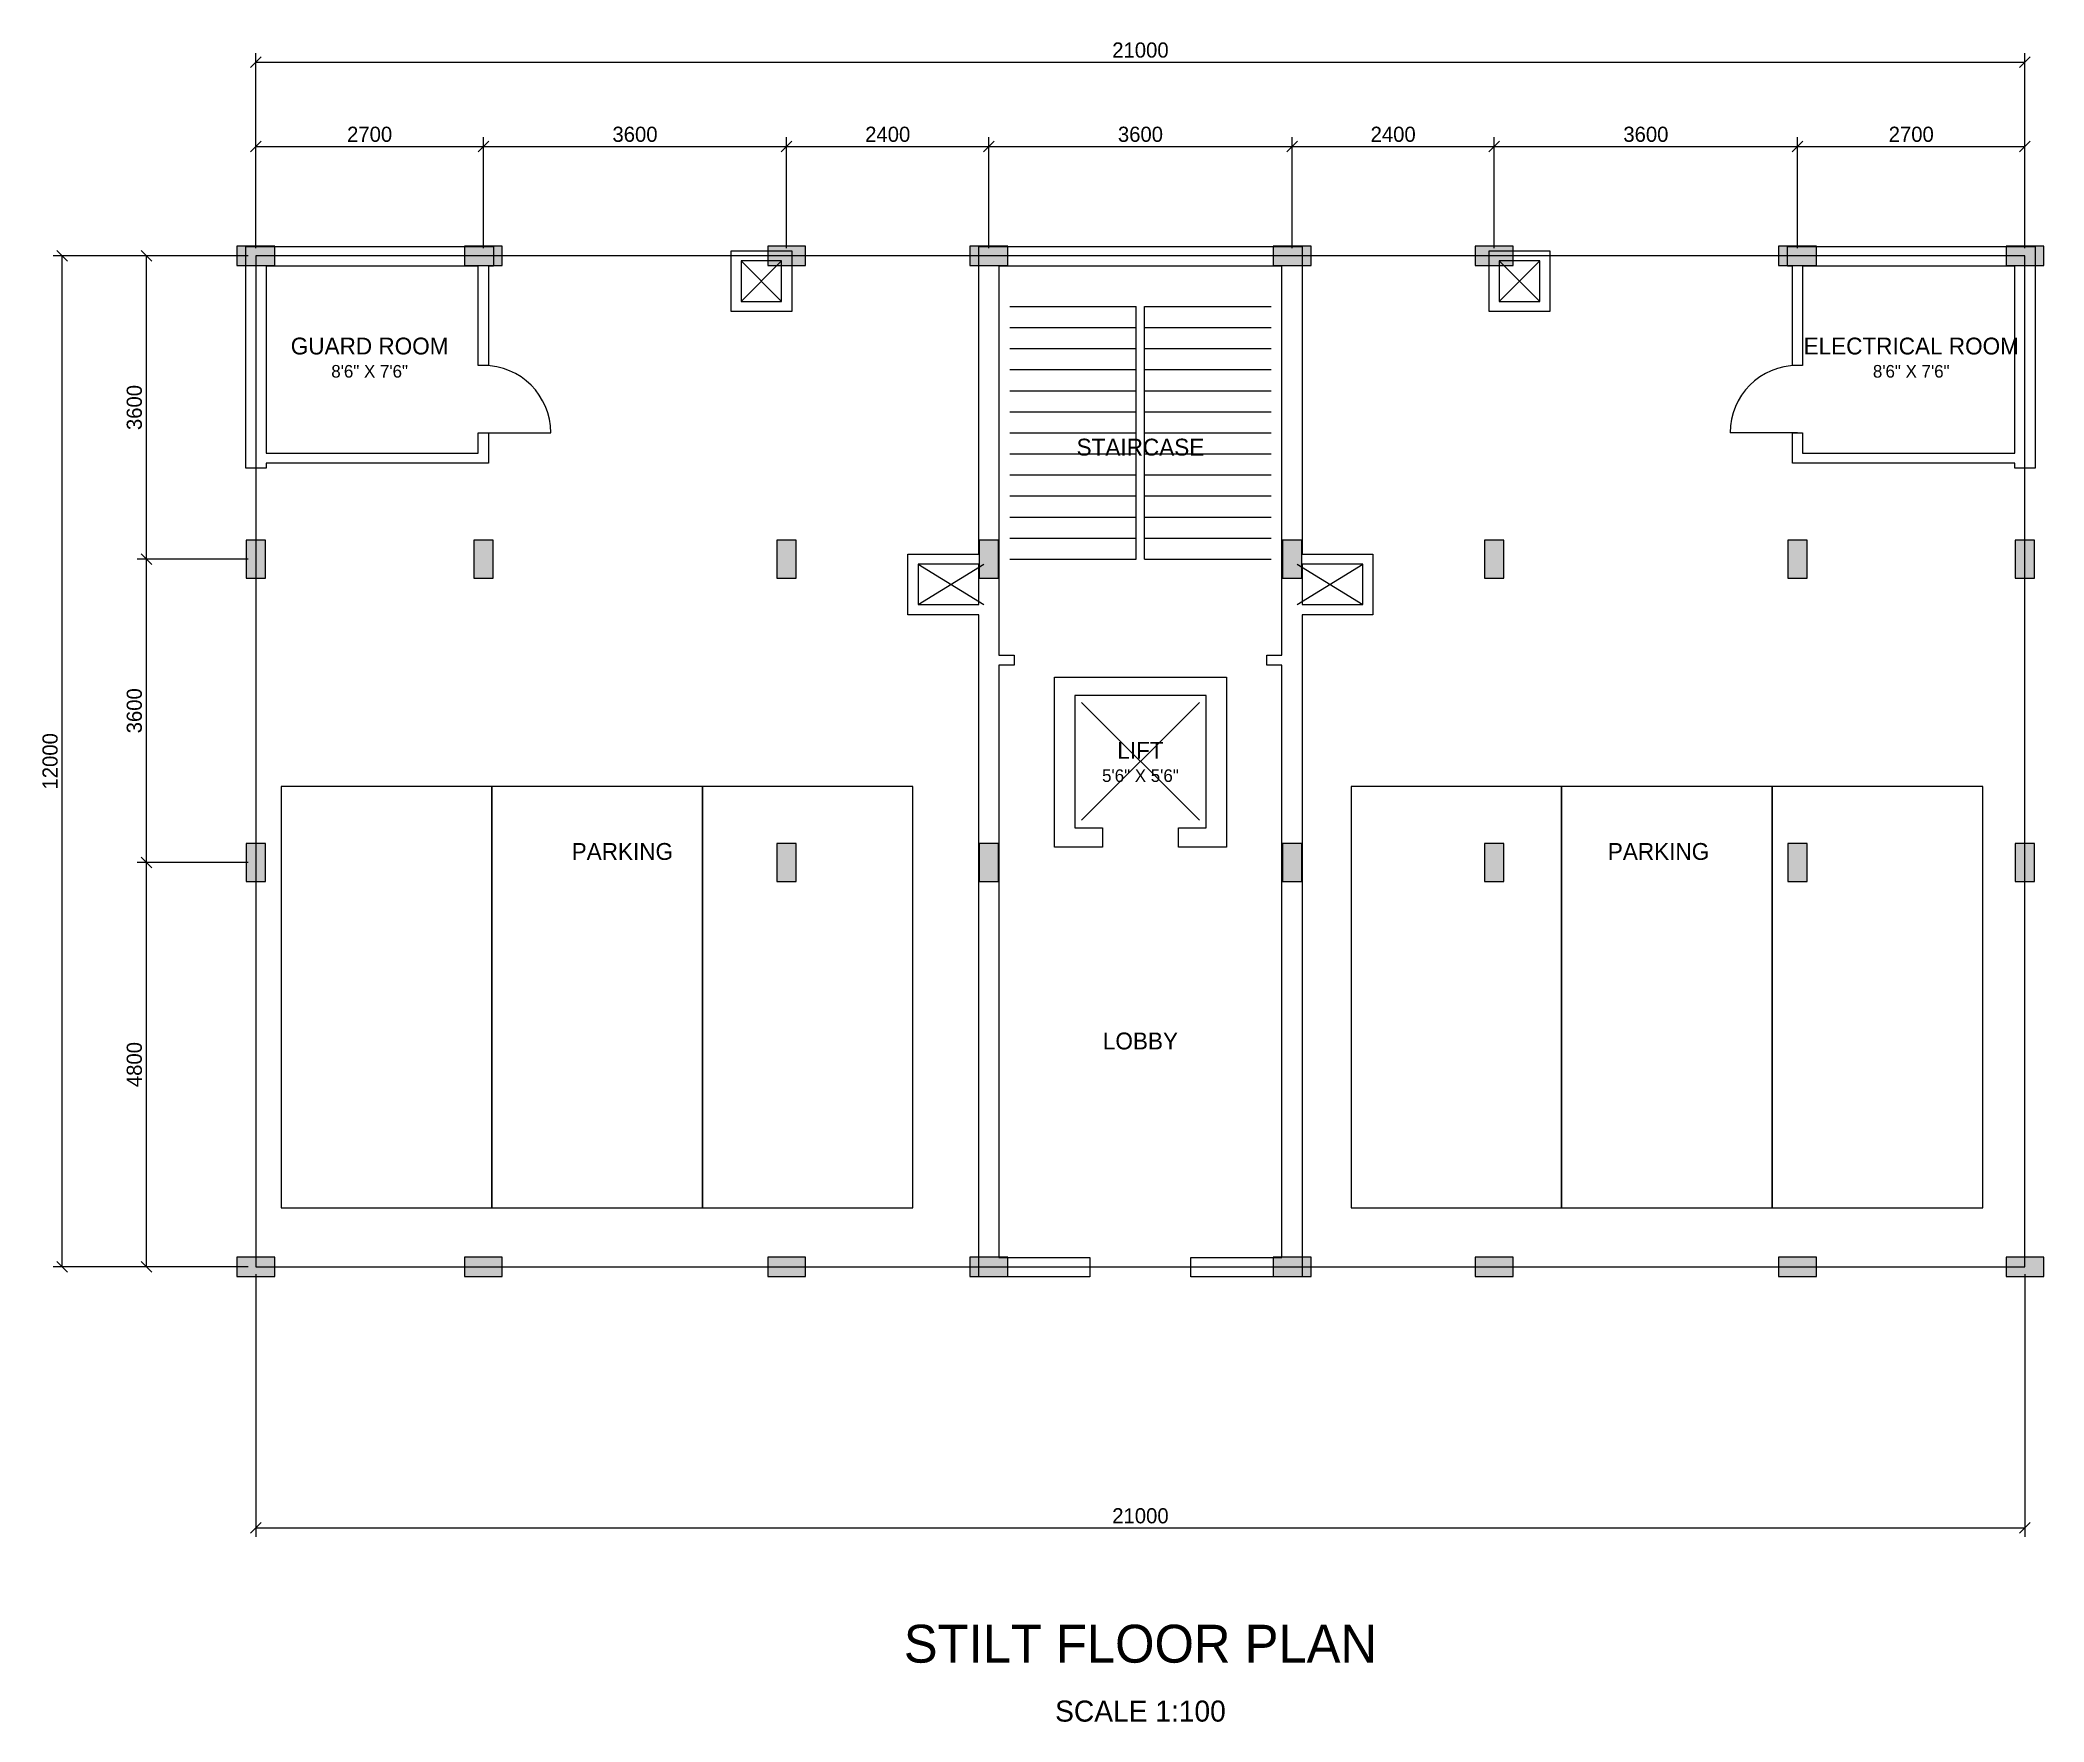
# Model space of a CAD drawing. Extents: x -2562 to 144000, y -6000 to 14562.
# Drawn here: x -2562 to 21225, y -5404 to 14562 of the extents above; entities that cross this region are included whole.
import ezdxf
from ezdxf.enums import TextEntityAlignment as Align

# ---------------------------------------------------------------- set-up
doc = ezdxf.new("R2010")
doc.units = 0
doc.layers.get('0').update_dxf_attribs({"linetype": 'CONTINUOUS'})
for name, color, linetype in [('A-ANNO-ROOM', 2, 'CONTINUOUS'), ('A-ANNO-TTLB', 7, 'CONTINUOUS'), ('A-DIMS', 6, 'CONTINUOUS'), ('A-DOOR', 3, 'CONTINUOUS'), ('A-LIFT', 8, 'CONTINUOUS'), ('A-PRKG', 8, 'CONTINUOUS'), ('A-SLAB-ABOVE', 8, 'CONTINUOUS'), ('A-STRS', 8, 'CONTINUOUS'), ('A-WALL', 7, 'CONTINUOUS'), ('P-DUCT', 5, 'CONTINUOUS'), ('S-COLS', 1, 'CONTINUOUS')]:
    doc.layers.add(name, color=color, linetype=linetype)
doc.dimstyles.get("Standard").update_dxf_attribs({"dimtxt": 2.5, "dimasz": 2.5, "dimexe": 1.25, "dimexo": 0.625, "dimtad": 1, "dimcen": 2.5, "dimazin": 3, "dimtfac": 1, "dimtmove": 0, "dimatfit": 3})

# ---------------------------------------------------------------- blocks, each defined once
blk = doc.blocks.new('*D1')
for p, q in [((-63.6396, 13236.3604), (63.6396, 13363.6396)), ((0, 12090), (0, 13408)), ((2636.3604, 13236.3604), (2763.6396, 13363.6396)), ((2700, 12090), (2700, 13408)), ((0, 13300), (2700, 13300))]:
    blk.add_line(p, q)
blk.add_text('2700', height=180).set_placement((1350, 13444), align=Align.MIDDLE)
blk = doc.blocks.new('*D2')
for p, q in [((2636.3604, 13236.3604), (2763.6396, 13363.6396)), ((2700, 12090), (2700, 13408)), ((6236.3604, 13236.3604), (6363.6396, 13363.6396)), ((6300, 12090), (6300, 13408)), ((2700, 13300), (6300, 13300))]:
    blk.add_line(p, q)
blk.add_text('3600', height=180).set_placement((4500, 13444), align=Align.MIDDLE)
blk = doc.blocks.new('*D3')
for p, q in [((6236.3604, 13236.3604), (6363.6396, 13363.6396)), ((6300, 12090), (6300, 13408)), ((8636.3604, 13236.3604), (8763.6396, 13363.6396)), ((8700, 12090), (8700, 13408)), ((6300, 13300), (8700, 13300))]:
    blk.add_line(p, q)
blk.add_text('2400', height=180).set_placement((7500, 13444), align=Align.MIDDLE)
blk = doc.blocks.new('*D4')
for p, q in [((8636.3604, 13236.3604), (8763.6396, 13363.6396)), ((8700, 12090), (8700, 13408)), ((12236.3604, 13236.3604), (12363.6396, 13363.6396)), ((12300, 12090), (12300, 13408)), ((8700, 13300), (12300, 13300))]:
    blk.add_line(p, q)
blk.add_text('3600', height=180).set_placement((10500, 13444), align=Align.MIDDLE)
blk = doc.blocks.new('*D5')
for p, q in [((12236.3604, 13236.3604), (12363.6396, 13363.6396)), ((12300, 12090), (12300, 13408)), ((14636.3604, 13236.3604), (14763.6396, 13363.6396)), ((14700, 12090), (14700, 13408)), ((12300, 13300), (14700, 13300))]:
    blk.add_line(p, q)
blk.add_text('2400', height=180).set_placement((13500, 13444), align=Align.MIDDLE)
blk = doc.blocks.new('*D6')
for p, q in [((14636.3604, 13236.3604), (14763.6396, 13363.6396)), ((14700, 12090), (14700, 13408)), ((18236.3604, 13236.3604), (18363.6396, 13363.6396)), ((18300, 12090), (18300, 13408)), ((14700, 13300), (18300, 13300))]:
    blk.add_line(p, q)
blk.add_text('3600', height=180).set_placement((16500, 13444), align=Align.MIDDLE)
blk = doc.blocks.new('*D7')
for p, q in [((18236.3604, 13236.3604), (18363.6396, 13363.6396)), ((18300, 12090), (18300, 13408)), ((20936.3604, 13236.3604), (21063.6396, 13363.6396)), ((21000, 12090), (21000, 13408)), ((18300, 13300), (21000, 13300))]:
    blk.add_line(p, q)
blk.add_text('2700', height=180).set_placement((19650, 13444), align=Align.MIDDLE)
blk = doc.blocks.new('*D8')
for p, q in [((-63.6396, 14236.3604), (63.6396, 14363.6396)), ((0, 12090), (0, 14408)), ((0, 14300), (21000, 14300)), ((20936.3604, 14236.3604), (21063.6396, 14363.6396)), ((21000, 12090), (21000, 14408))]:
    blk.add_line(p, q)
blk.add_text('21000', height=180).set_placement((10500, 14444), align=Align.MIDDLE)
blk = doc.blocks.new('*D9')
for p, q in [((-90, 4800), (-1408, 4800)), ((-1236.3604, 4736.3604), (-1363.6396, 4863.6396)), ((-1300, 0), (-1300, 4800)), ((-90, 0), (-1408, 0)), ((-1236.3604, -63.6396), (-1363.6396, 63.6396))]:
    blk.add_line(p, q)
blk.add_text('4800', height=180, rotation=90).set_placement((-1444, 2400), align=Align.MIDDLE)
blk = doc.blocks.new('*D10')
for p, q in [((-90, 8400), (-1408, 8400)), ((-1236.3604, 8336.3604), (-1363.6396, 8463.6396)), ((-1300, 4800), (-1300, 8400)), ((-90, 4800), (-1408, 4800)), ((-1236.3604, 4736.3604), (-1363.6396, 4863.6396))]:
    blk.add_line(p, q)
blk.add_text('3600', height=180, rotation=90).set_placement((-1444, 6600), align=Align.MIDDLE)
blk = doc.blocks.new('*D11')
for p, q in [((-90, 12000), (-1408, 12000)), ((-1236.3604, 11936.3604), (-1363.6396, 12063.6396)), ((-1300, 8400), (-1300, 12000)), ((-90, 8400), (-1408, 8400)), ((-1236.3604, 8336.3604), (-1363.6396, 8463.6396))]:
    blk.add_line(p, q)
blk.add_text('3600', height=180, rotation=90).set_placement((-1444, 10200), align=Align.MIDDLE)
blk = doc.blocks.new('*D12')
for p, q in [((-90, 12000), (-2408, 12000)), ((-2236.3604, 11936.3604), (-2363.6396, 12063.6396)), ((-2300, 0), (-2300, 12000)), ((-90, 0), (-2408, 0)), ((-2236.3604, -63.6396), (-2363.6396, 63.6396))]:
    blk.add_line(p, q)
blk.add_text('12000', height=180, rotation=90).set_placement((-2444, 6000), align=Align.MIDDLE)
blk = doc.blocks.new('*D13')
for p, q in [((0, -90), (0, -3208)), ((21000, -90), (21000, -3208)), ((-63.6396, -3163.6396), (63.6396, -3036.3604)), ((20936.3604, -3163.6396), (21063.6396, -3036.3604)), ((0, -3100), (21000, -3100))]:
    blk.add_line(p, q)
blk.add_text('21000', height=180).set_placement((10500, -2956), align=Align.MIDDLE)

msp = doc.modelspace()

# ---------------------------------------------------------------- linework, layer by layer
at = {"layer": 'A-DOOR'}
for p, q in [((2700, 9900), (3500, 9900)), ((18300, 9900), (17500, 9900))]:
    msp.add_line(p, q, dxfattribs=at)
for centre, start, end in [((2700, 9900), 0, 90), ((18300, 9900), 90, 180)]:
    msp.add_arc(centre, 800, start, end, dxfattribs=at)
at = {"layer": 'A-LIFT'}
for p, q in [((9800, 5300), (11200, 6700)), ((9800, 6700), (11200, 5300))]:
    msp.add_line(p, q, dxfattribs=at)
at = {"layer": 'A-PRKG'}
for points in [[(300, 700), (2800, 700), (2800, 5700), (300, 5700)], [(2800, 700), (5300, 700), (5300, 5700), (2800, 5700)], [(5300, 700), (7800, 700), (7800, 5700), (5300, 5700)], [(13000, 700), (15500, 700), (15500, 5700), (13000, 5700)], [(15500, 700), (18000, 700), (18000, 5700), (15500, 5700)], [(18000, 700), (20500, 700), (20500, 5700), (18000, 5700)]]:
    msp.add_lwpolyline(points, close=True, dxfattribs=at)
at = {"layer": 'A-SLAB-ABOVE'}
msp.add_lwpolyline([(0, 0), (21000, 0), (21000, 12000), (0, 12000)], close=True, dxfattribs=at)
at = {"layer": 'A-STRS'}
for p, q in [((8950, 11400), (10450, 11400)), ((10450, 8400), (10450, 11400)), ((10550, 11400), (12050, 11400)), ((10550, 8400), (10550, 11400)), ((8950, 11150), (10450, 11150)), ((10550, 11150), (12050, 11150)), ((8950, 10900), (10450, 10900)), ((10550, 10900), (12050, 10900)), ((8950, 10650), (10450, 10650)), ((10550, 10650), (12050, 10650)), ((8950, 10400), (10450, 10400)), ((10550, 10400), (12050, 10400)), ((8950, 10150), (10450, 10150)), ((10550, 10150), (12050, 10150)), ((8950, 9900), (10450, 9900)), ((10550, 9900), (12050, 9900)), ((8950, 9650), (10450, 9650)), ((10550, 9650), (12050, 9650)), ((8950, 9400), (10450, 9400)), ((10550, 9400), (12050, 9400)), ((8950, 9150), (10450, 9150)), ((10550, 9150), (12050, 9150)), ((8950, 8900), (10450, 8900)), ((10550, 8900), (12050, 8900)), ((8950, 8650), (10450, 8650)), ((10550, 8650), (12050, 8650)), ((8950, 8400), (10450, 8400)), ((10550, 8400), (12050, 8400))]:
    msp.add_line(p, q, dxfattribs=at)
at = {"layer": 'A-WALL'}
for points in [[(-120, 9480), (-120, 12110), (2820, 12110), (2820, 11880), (2760, 11880), (2760, 10700), (2640, 10700), (2640, 11880), (120, 11880), (120, 9660), (2640, 9660), (2640, 9900), (2760, 9900), (2760, 9540), (120, 9540), (120, 9480)], [(5640, 11340), (5640, 12060), (6360, 12060), (6360, 11340)], [(6240, 11460), (6240, 11940), (5760, 11940), (5760, 11460)], [(8580, -120), (8580, 7740), (7740, 7740), (7740, 8460), (8580, 8460), (8580, 12110), (12420, 12110), (12420, 8460), (13260, 8460), (13260, 7740), (12420, 7740), (12420, -120), (11100, -120), (11100, 110), (12180, 110), (12180, 7140), (12000, 7140), (12000, 7260), (12180, 7260), (12180, 11880), (8820, 11880), (8820, 7260), (9000, 7260), (9000, 7140), (8820, 7140), (8820, 110), (9900, 110), (9900, -120)], [(14640, 11340), (14640, 12060), (15360, 12060), (15360, 11340)], [(15240, 11460), (15240, 11940), (14760, 11940), (14760, 11460)], [(20880, 9480), (20880, 9540), (18240, 9540), (18240, 9900), (18360, 9900), (18360, 9660), (20880, 9660), (20880, 11880), (18360, 11880), (18360, 10700), (18240, 10700), (18240, 11880), (18180, 11880), (18180, 12110), (21120, 12110), (21120, 9480)], [(8580, 7860), (8580, 8340), (7860, 8340), (7860, 7860)], [(13140, 7860), (13140, 8340), (12420, 8340), (12420, 7860)], [(9480, 4980), (9480, 7000), (11520, 7000), (11520, 4980), (10950, 4980), (10950, 5210), (11280, 5210), (11280, 6780), (9720, 6780), (9720, 5210), (10050, 5210), (10050, 4980)]]:
    msp.add_lwpolyline(points, close=True, dxfattribs=at)
at = {"layer": 'P-DUCT'}
for p, q in [((5760, 11460), (6240, 11940)), ((5760, 11940), (6240, 11460)), ((14760, 11460), (15240, 11940)), ((14760, 11940), (15240, 11460)), ((7860, 7860), (8640, 8340)), ((7860, 8340), (8640, 7860)), ((12360, 7860), (13140, 8340)), ((12360, 8340), (13140, 7860))]:
    msp.add_line(p, q, dxfattribs=at)
at = {"layer": 'S-COLS'}
for points in [[(-225, 11885), (225, 11885), (225, 12115), (-225, 12115)], [(2475, 11885), (2925, 11885), (2925, 12115), (2475, 12115)], [(6075, 11885), (6525, 11885), (6525, 12115), (6075, 12115)], [(8475, 11885), (8925, 11885), (8925, 12115), (8475, 12115)], [(12075, 11885), (12525, 11885), (12525, 12115), (12075, 12115)], [(14475, 11885), (14925, 11885), (14925, 12115), (14475, 12115)], [(18075, 11885), (18525, 11885), (18525, 12115), (18075, 12115)], [(20775, 11885), (21225, 11885), (21225, 12115), (20775, 12115)], [(-115, 8175), (115, 8175), (115, 8625), (-115, 8625)], [(2585, 8175), (2815, 8175), (2815, 8625), (2585, 8625)], [(6185, 8175), (6415, 8175), (6415, 8625), (6185, 8625)], [(8585, 8175), (8815, 8175), (8815, 8625), (8585, 8625)], [(12185, 8175), (12415, 8175), (12415, 8625), (12185, 8625)], [(14585, 8175), (14815, 8175), (14815, 8625), (14585, 8625)], [(18185, 8175), (18415, 8175), (18415, 8625), (18185, 8625)], [(20885, 8175), (21115, 8175), (21115, 8625), (20885, 8625)], [(-115, 4575), (115, 4575), (115, 5025), (-115, 5025)], [(6185, 4575), (6415, 4575), (6415, 5025), (6185, 5025)], [(8585, 4575), (8815, 4575), (8815, 5025), (8585, 5025)], [(12185, 4575), (12415, 4575), (12415, 5025), (12185, 5025)], [(14585, 4575), (14815, 4575), (14815, 5025), (14585, 5025)], [(18185, 4575), (18415, 4575), (18415, 5025), (18185, 5025)], [(20885, 4575), (21115, 4575), (21115, 5025), (20885, 5025)], [(-225, -115), (225, -115), (225, 115), (-225, 115)], [(2475, -115), (2925, -115), (2925, 115), (2475, 115)], [(6075, -115), (6525, -115), (6525, 115), (6075, 115)], [(8475, -115), (8925, -115), (8925, 115), (8475, 115)], [(12075, -115), (12525, -115), (12525, 115), (12075, 115)], [(14475, -115), (14925, -115), (14925, 115), (14475, 115)], [(18075, -115), (18525, -115), (18525, 115), (18075, 115)], [(20775, -115), (21225, -115), (21225, 115), (20775, 115)]]:
    msp.add_lwpolyline(points, close=True, dxfattribs=at)
for points in [[(-225, 11885), (225, 11885), (-225, 12115), (225, 12115)], [(2475, 11885), (2925, 11885), (2475, 12115), (2925, 12115)], [(6075, 11885), (6525, 11885), (6075, 12115), (6525, 12115)], [(8475, 11885), (8925, 11885), (8475, 12115), (8925, 12115)], [(12075, 11885), (12525, 11885), (12075, 12115), (12525, 12115)], [(14475, 11885), (14925, 11885), (14475, 12115), (14925, 12115)], [(18075, 11885), (18525, 11885), (18075, 12115), (18525, 12115)], [(20775, 11885), (21225, 11885), (20775, 12115), (21225, 12115)], [(-115, 8175), (115, 8175), (-115, 8625), (115, 8625)], [(2585, 8175), (2815, 8175), (2585, 8625), (2815, 8625)], [(6185, 8175), (6415, 8175), (6185, 8625), (6415, 8625)], [(8585, 8175), (8815, 8175), (8585, 8625), (8815, 8625)], [(12185, 8175), (12415, 8175), (12185, 8625), (12415, 8625)], [(14585, 8175), (14815, 8175), (14585, 8625), (14815, 8625)], [(18185, 8175), (18415, 8175), (18185, 8625), (18415, 8625)], [(20885, 8175), (21115, 8175), (20885, 8625), (21115, 8625)], [(-115, 4575), (115, 4575), (-115, 5025), (115, 5025)], [(6185, 4575), (6415, 4575), (6185, 5025), (6415, 5025)], [(8585, 4575), (8815, 4575), (8585, 5025), (8815, 5025)], [(12185, 4575), (12415, 4575), (12185, 5025), (12415, 5025)], [(14585, 4575), (14815, 4575), (14585, 5025), (14815, 5025)], [(18185, 4575), (18415, 4575), (18185, 5025), (18415, 5025)], [(20885, 4575), (21115, 4575), (20885, 5025), (21115, 5025)], [(-225, -115), (225, -115), (-225, 115), (225, 115)], [(2475, -115), (2925, -115), (2475, 115), (2925, 115)], [(6075, -115), (6525, -115), (6075, 115), (6525, 115)], [(8475, -115), (8925, -115), (8475, 115), (8925, 115)], [(12075, -115), (12525, -115), (12075, 115), (12525, 115)], [(14475, -115), (14925, -115), (14475, 115), (14925, 115)], [(18075, -115), (18525, -115), (18075, 115), (18525, 115)], [(20775, -115), (21225, -115), (20775, 115), (21225, 115)]]:
    msp.add_solid(points, dxfattribs=at)

# ---------------------------------------------------------------- texts
at = {"layer": 'A-ANNO-ROOM'}
for s, height, p in [('GUARD ROOM', 200, (1350, 10930)), ('ELECTRICAL ROOM', 200, (19650, 10930)), ('8\'6" X 7\'6"', 150, (1350, 10630)), ('8\'6" X 7\'6"', 150, (19650, 10630)), ('STAIRCASE', 200, (10500, 9730)), ('LIFT', 200, (10500, 6130)), ('5\'6" X 5\'6"', 150, (10500, 5830)), ('PARKING', 200, (4350, 4930)), ('PARKING', 200, (16650, 4930)), ('LOBBY', 200, (10500, 2680))]:
    msp.add_text(s, height=height, dxfattribs=at).set_placement(p, align=Align.MIDDLE)
at = {"layer": 'A-ANNO-TTLB'}
for s, height, p in [('STILT FLOOR PLAN', 450, (10500, -4700)), ('SCALE 1:100', 250, (10500, -5400))]:
    msp.add_text(s, height=height, dxfattribs=at).set_placement(p, align=Align.CENTER)

# ---------------------------------------------------------------- dimensions: what is measured, and where the dimension line sits
at = {"layer": 'A-DIMS'}
for base, p1, p2, picture, middle in [((21000, 14300), (0, 12000), (21000, 12000), '*D8', (10500, 14444)), ((2700, 13300), (0, 12000), (2700, 12000), '*D1', (1350, 13444)), ((6300, 13300), (2700, 12000), (6300, 12000), '*D2', (4500, 13444)), ((8700, 13300), (6300, 12000), (8700, 12000), '*D3', (7500, 13444)), ((12300, 13300), (8700, 12000), (12300, 12000), '*D4', (10500, 13444)), ((14700, 13300), (12300, 12000), (14700, 12000), '*D5', (13500, 13444)), ((18300, 13300), (14700, 12000), (18300, 12000), '*D6', (16500, 13444)), ((21000, 13300), (18300, 12000), (21000, 12000), '*D7', (19650, 13444)), ((21000, -3100), (0, 0), (21000, 0), '*D13', (10500, -2956))]:
    dim = msp.add_linear_dim(base=base, p1=p1, p2=p2, dimstyle='Standard', dxfattribs=at)
    dim.commit()
    dim.dimension.update_dxf_attribs({"geometry": picture, "text_midpoint": middle})
for base, p1, p2, picture, middle in [((-2300, 12000), (0, 0), (0, 12000), '*D12', (-2444, 6000)), ((-1300, 12000), (0, 8400), (0, 12000), '*D11', (-1444, 10200)), ((-1300, 8400), (0, 4800), (0, 8400), '*D10', (-1444, 6600)), ((-1300, 4800), (0, 0), (0, 4800), '*D9', (-1444, 2400))]:
    dim = msp.add_linear_dim(base=base, p1=p1, p2=p2, angle=90, dimstyle='Standard', dxfattribs=at)
    dim.commit()
    dim.dimension.update_dxf_attribs({"geometry": picture, "text_midpoint": middle})

doc.saveas('drawing.dxf')
